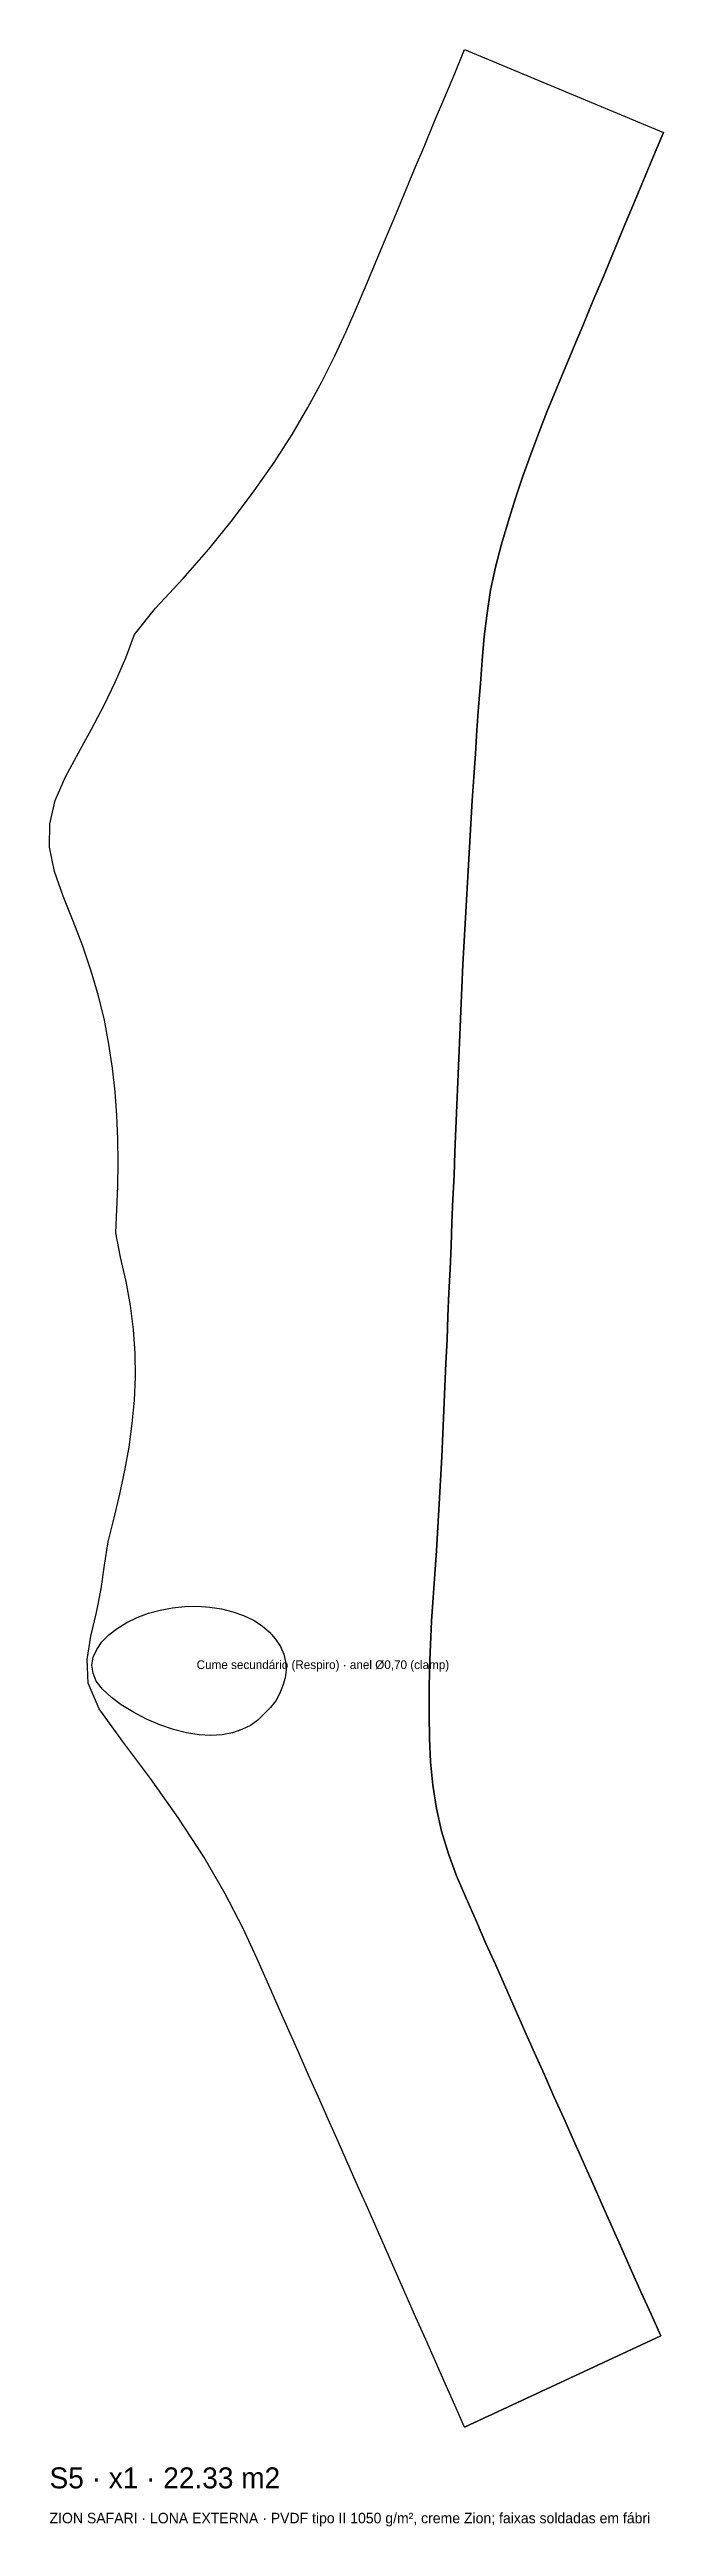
# Model space of a CAD drawing. Header units: metres. Extents: x 0 to 33.8, y -0.6 to 14.7.
# Drawn here: x 13.03 to 16.54, y -0.57 to 13.61 of the extents above; entities that cross this region are included whole.
import ezdxf

# ---------------------------------------------------------------- set-up
doc = ezdxf.new("R2010")
doc.units = ezdxf.units.M
for name, color, linetype in [('BOLSA', 30, 'Continuous'), ('CONTORNO', 7, 'Continuous'), ('LINHA', 8, 'Continuous'), ('RECORTE', 3, 'Continuous'), ('TEXTO', 2, 'Continuous')]:
    doc.layers.add(name, color=color, linetype=linetype)

msp = doc.modelspace()

# ---------------------------------------------------------------- texts
at = {"layer": 'TEXTO'}
for s, height, p in [('Cume secundário (Respiro) · anel Ø0,70 (clamp)', 0.05, (13.87, 4.341)), ('S5 · x1 · 22.33 m2', 0.12, (13.028, -0.35)), ('ZION SAFARI · LONA EXTERNA · PVDF tipo II 1050 g/m², creme Zion; faixas soldadas em fábri', 0.06, (13.028, -0.55))]:
    msp.add_text(s, height=height, dxfattribs=at).set_placement(p)

# ---------------------------------------------------------------- linework, layer by layer
at = {"layer": 'BOLSA'}
for points in [[(15.403, 13.613), (16.542, 13.139)], [(15.403, 0), (16.526, 0.523)]]:
    msp.add_lwpolyline(points, dxfattribs=at)
at = {"layer": 'CONTORNO'}
msp.add_lwpolyline([(15.403, 0), (15.348, 0.126), (15.292, 0.251), (15.237, 0.377), (15.181, 0.503), (15.125, 0.628), (15.07, 0.754), (15.014, 0.88), (14.958, 1.006), (14.903, 1.132), (14.847, 1.258), (14.791, 1.384), (14.735, 1.51), (14.679, 1.636), (14.623, 1.763), (14.567, 1.889), (14.511, 2.016), (14.455, 2.144), (14.398, 2.271), (14.343, 2.396), (14.283, 2.532), (14.215, 2.685), (14.134, 2.86), (14.034, 3.054), (13.912, 3.266), (13.767, 3.488), (13.606, 3.714), (13.445, 3.928), (13.312, 4.113), (13.249, 4.26), (13.243, 4.395), (13.264, 4.529), (13.296, 4.665), (13.323, 4.8), (13.343, 4.935), (13.363, 5.069), (13.397, 5.206), (13.43, 5.342), (13.459, 5.477), (13.483, 5.612), (13.501, 5.747), (13.514, 5.881), (13.52, 6.015), (13.518, 6.15), (13.509, 6.285), (13.491, 6.422), (13.467, 6.56), (13.434, 6.699), (13.407, 6.838), (13.414, 6.972), (13.419, 7.106), (13.42, 7.241), (13.418, 7.375), (13.413, 7.51), (13.403, 7.646), (13.388, 7.782), (13.368, 7.919), (13.342, 8.056), (13.308, 8.196), (13.267, 8.336), (13.218, 8.479), (13.163, 8.623), (13.106, 8.766), (13.057, 8.908), (13.028, 9.046), (13.029, 9.181), (13.061, 9.314), (13.12, 9.449), (13.193, 9.586), (13.269, 9.722), (13.341, 9.859), (13.406, 9.995), (13.464, 10.131), (13.515, 10.265), (13.635, 10.416), (13.792, 10.585), (13.939, 10.753), (14.076, 10.921), (14.2, 11.087), (14.314, 11.25), (14.416, 11.409), (14.507, 11.564), (14.588, 11.714), (14.66, 11.859), (14.726, 11.999), (14.785, 12.134), (14.841, 12.265), (14.894, 12.392), (14.946, 12.517), (15, 12.647), (15.059, 12.789), (15.117, 12.928), (15.175, 13.066), (15.232, 13.204), (15.29, 13.341), (15.347, 13.477), (15.403, 13.613), (16.542, 13.139), (16.485, 13.003), (16.428, 12.866), (16.371, 12.729), (16.313, 12.592), (16.256, 12.453), (16.198, 12.314), (16.138, 12.172), (16.084, 12.042), (16.032, 11.918), (15.98, 11.791), (15.928, 11.667), (15.877, 11.543), (15.828, 11.418), (15.78, 11.292), (15.734, 11.166), (15.692, 11.039), (15.652, 10.91), (15.615, 10.781), (15.581, 10.65), (15.551, 10.519), (15.532, 10.386), (15.516, 10.252), (15.504, 10.118), (15.494, 9.984), (15.484, 9.85), (15.474, 9.716), (15.465, 9.582), (15.456, 9.448), (15.447, 9.314), (15.439, 9.18), (15.431, 9.046), (15.424, 8.912), (15.416, 8.778), (15.408, 8.643), (15.401, 8.509), (15.394, 8.375), (15.388, 8.241), (15.382, 8.107), (15.376, 7.972), (15.37, 7.838), (15.365, 7.704), (15.359, 7.57), (15.354, 7.435), (15.348, 7.301), (15.343, 7.167), (15.337, 7.032), (15.331, 6.898), (15.326, 6.764), (15.32, 6.63), (15.314, 6.495), (15.308, 6.361), (15.303, 6.227), (15.297, 6.093), (15.291, 5.958), (15.285, 5.824), (15.279, 5.69), (15.273, 5.556), (15.266, 5.421), (15.258, 5.287), (15.25, 5.153), (15.242, 5.019), (15.233, 4.884), (15.224, 4.75), (15.215, 4.616), (15.208, 4.482), (15.202, 4.347), (15.2, 4.213), (15.2, 4.078), (15.202, 3.944), (15.209, 3.81), (15.221, 3.676), (15.242, 3.543), (15.272, 3.412), (15.311, 3.283), (15.357, 3.157), (15.412, 3.029), (15.471, 2.895), (15.526, 2.77), (15.582, 2.645), (15.638, 2.519), (15.693, 2.394), (15.749, 2.268), (15.804, 2.143), (15.86, 2.018), (15.915, 1.893), (15.971, 1.769), (16.026, 1.644), (16.082, 1.519), (16.137, 1.395), (16.193, 1.27), (16.248, 1.145), (16.304, 1.021), (16.359, 0.896), (16.415, 0.772), (16.471, 0.648), (16.526, 0.523)], close=True, dxfattribs=at)
at = {"layer": 'LINHA'}
for points in [[(15.403, 0), (15.348, 0.126), (15.292, 0.251), (15.237, 0.377), (15.181, 0.503), (15.125, 0.628), (15.07, 0.754), (15.014, 0.88), (14.958, 1.006), (14.903, 1.132), (14.847, 1.258), (14.791, 1.384), (14.735, 1.51), (14.679, 1.636), (14.623, 1.763), (14.567, 1.889), (14.511, 2.016), (14.455, 2.144), (14.398, 2.271), (14.343, 2.396), (14.283, 2.532), (14.215, 2.685), (14.134, 2.86), (14.034, 3.054), (13.912, 3.266), (13.767, 3.488), (13.606, 3.714), (13.445, 3.928), (13.312, 4.113), (13.249, 4.26), (13.243, 4.395), (13.264, 4.529), (13.296, 4.665), (13.323, 4.8), (13.343, 4.935), (13.363, 5.069), (13.397, 5.206), (13.43, 5.342), (13.459, 5.477), (13.483, 5.612), (13.501, 5.747), (13.514, 5.881), (13.52, 6.015), (13.518, 6.15), (13.509, 6.285), (13.491, 6.422), (13.467, 6.56), (13.434, 6.699), (13.407, 6.838), (13.414, 6.972), (13.419, 7.106), (13.42, 7.241), (13.418, 7.375), (13.413, 7.51), (13.403, 7.646), (13.388, 7.782), (13.368, 7.919), (13.342, 8.056), (13.308, 8.196), (13.267, 8.336), (13.218, 8.479), (13.163, 8.623), (13.106, 8.766), (13.057, 8.908), (13.028, 9.046), (13.029, 9.181), (13.061, 9.314), (13.12, 9.449), (13.193, 9.586), (13.269, 9.722), (13.341, 9.859), (13.406, 9.995), (13.464, 10.131), (13.515, 10.265), (13.635, 10.416), (13.792, 10.585), (13.939, 10.753), (14.076, 10.921), (14.2, 11.087), (14.314, 11.25), (14.416, 11.409), (14.507, 11.564), (14.588, 11.714), (14.66, 11.859), (14.726, 11.999), (14.785, 12.134), (14.841, 12.265), (14.894, 12.392), (14.946, 12.517), (15, 12.647), (15.059, 12.789), (15.117, 12.928), (15.175, 13.066), (15.232, 13.204), (15.29, 13.341), (15.347, 13.477), (15.403, 13.613)], [(16.526, 0.523), (16.471, 0.648), (16.415, 0.772), (16.359, 0.896), (16.304, 1.021), (16.248, 1.145), (16.193, 1.27), (16.137, 1.395), (16.082, 1.519), (16.026, 1.644), (15.971, 1.769), (15.915, 1.893), (15.86, 2.018), (15.804, 2.143), (15.749, 2.268), (15.693, 2.394), (15.638, 2.519), (15.582, 2.645), (15.526, 2.77), (15.471, 2.895), (15.412, 3.029), (15.357, 3.157), (15.311, 3.283), (15.272, 3.412), (15.242, 3.543), (15.221, 3.676), (15.209, 3.81), (15.202, 3.944), (15.2, 4.078), (15.2, 4.213), (15.202, 4.347), (15.208, 4.482), (15.215, 4.616), (15.224, 4.75), (15.233, 4.884), (15.242, 5.019), (15.25, 5.153), (15.258, 5.287), (15.266, 5.421), (15.273, 5.556), (15.279, 5.69), (15.285, 5.824), (15.291, 5.958), (15.297, 6.093), (15.303, 6.227), (15.308, 6.361), (15.314, 6.495), (15.32, 6.63), (15.326, 6.764), (15.331, 6.898), (15.337, 7.032), (15.343, 7.167), (15.348, 7.301), (15.354, 7.435), (15.359, 7.57), (15.365, 7.704), (15.37, 7.838), (15.376, 7.972), (15.382, 8.107), (15.388, 8.241), (15.394, 8.375), (15.401, 8.509), (15.408, 8.643), (15.416, 8.778), (15.424, 8.912), (15.431, 9.046), (15.439, 9.18), (15.447, 9.314), (15.456, 9.448), (15.465, 9.582), (15.474, 9.716), (15.484, 9.85), (15.494, 9.984), (15.504, 10.118), (15.516, 10.252), (15.532, 10.386), (15.551, 10.519), (15.581, 10.65), (15.615, 10.781), (15.652, 10.91), (15.692, 11.039), (15.734, 11.166), (15.78, 11.292), (15.828, 11.418), (15.877, 11.543), (15.928, 11.667), (15.98, 11.791), (16.032, 11.918), (16.084, 12.042), (16.138, 12.172), (16.198, 12.314), (16.256, 12.453), (16.313, 12.592), (16.371, 12.729), (16.428, 12.866), (16.485, 13.003), (16.542, 13.139)]]:
    msp.add_lwpolyline(points, dxfattribs=at)
at = {"layer": 'RECORTE'}
msp.add_lwpolyline([(13.875, 4.701), (13.945, 4.696), (14.013, 4.685), (14.078, 4.669), (14.139, 4.647), (14.195, 4.62), (14.244, 4.588), (14.286, 4.552), (14.321, 4.513), (14.349, 4.471), (14.368, 4.427), (14.378, 4.382), (14.382, 4.336), (14.377, 4.29), (14.364, 4.246), (14.347, 4.202), (14.324, 4.159), (14.293, 4.12), (14.257, 4.084), (14.221, 4.049), (14.178, 4.018), (14.129, 3.994), (14.075, 3.976), (14.016, 3.964), (13.952, 3.96), (13.884, 3.964), (13.812, 3.975), (13.737, 3.994), (13.66, 4.021), (13.582, 4.055), (13.504, 4.096), (13.438, 4.137), (13.382, 4.179), (13.331, 4.225), (13.294, 4.272), (13.278, 4.317), (13.271, 4.363), (13.277, 4.409), (13.298, 4.453), (13.328, 4.496), (13.367, 4.536), (13.415, 4.574), (13.47, 4.607), (13.53, 4.636), (13.595, 4.661), (13.662, 4.679), (13.732, 4.692), (13.803, 4.699)], close=True, dxfattribs=at)

msp.set_redraw_order([(e.dxf.handle, doc.entitydb.next_handle()) for e in msp.query("TEXT MTEXT ATTDEF DIMENSION ARC_DIMENSION")])  # texts and dimensions are drawn at this point

doc.saveas('drawing.dxf')
